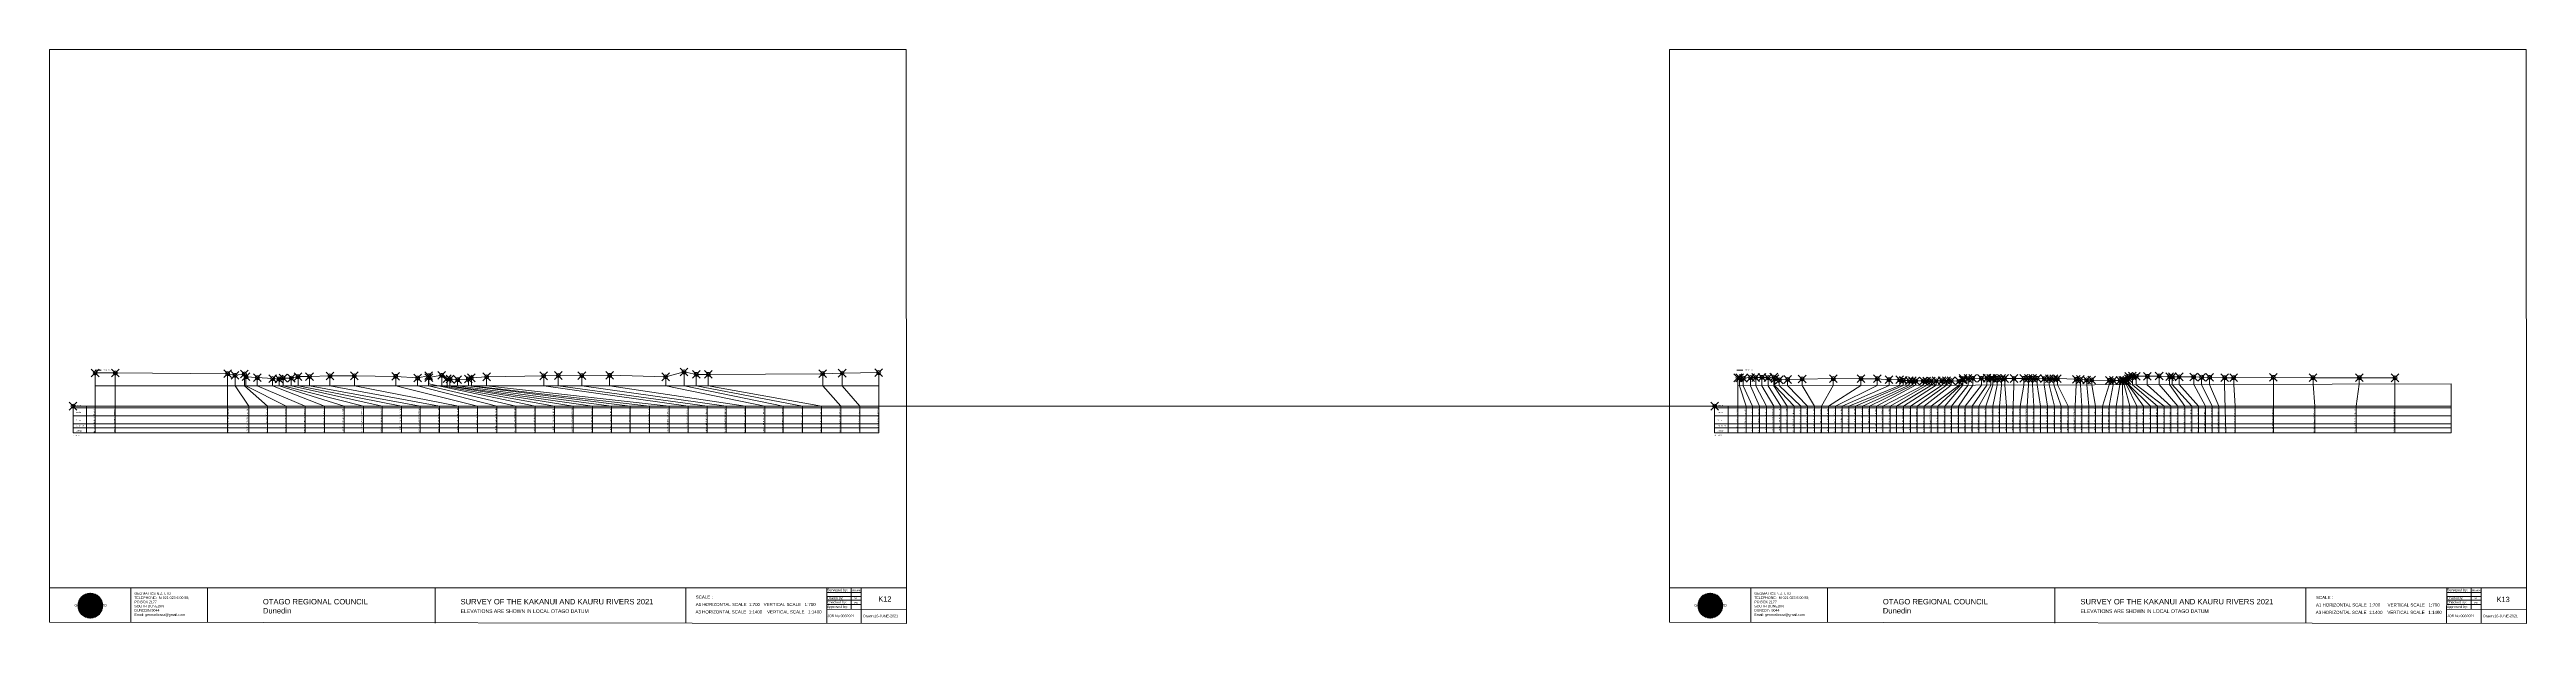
# Model space of a CAD drawing. Header units: millimetres. Extents: x -13804604 to 13046302109, y -19137686871 to 1424966580.
# Drawn here: x -3892638 to -2615810, y -66991 to 228793 of the extents above; entities that cross this region are included whole.
import ezdxf

# ---------------------------------------------------------------- set-up
doc = ezdxf.new("R2010")
doc.units = ezdxf.units.MM
doc.header["$PDMODE"] = 35
doc.header["$PDSIZE"] = 2000
doc.layers.get('0').update_dxf_attribs({"lineweight": 0})
doc.layers.add('geo', color=7, linetype='Continuous', lineweight=0)
doc.styles.get("Standard").update_dxf_attribs({"font": 'arial.ttf'})

# ---------------------------------------------------------------- blocks, each defined once
blk = doc.blocks.new('Geomatics_Circle_SPT')
at = {"layer": 'geo', "color": 2, "linetype": 'Continuous', "lineweight": 0}
for p, q in [((0, 25.2), (-25.2, 0)), ((-24.7, 4.9), (-4.9, 24.7)), ((-24.7, -4.9), (4.9, 24.7)), ((4.9, -24.7), (-24.7, 4.9)), ((-24.7, 0), (0, -24.7)), ((-9.7, 23.3), (-23.3, 9.6)), ((9.7, 23.3), (-23.3, -9.7)), ((-23.3, 9.7), (9.7, -23.3)), ((-21, 14), (-14, 21)), ((-21, -14), (14, 21)), ((14, -21), (-21, 14)), ((0, 0), (-17.8, 17.8)), ((0, 0), (-17.8, -17.8)), ((-14, 21), (21, -14)), ((21, 14), (-14, -21)), ((23.3, -9.7), (-9.7, 23.3)), ((-9.7, -23.3), (23.3, 9.7)), ((-4.9, 24.7), (24.7, -4.9)), ((24.7, 4.9), (-4.9, -24.7)), ((25.2, 0), (0, 25.2)), ((0, 0), (17.8, 17.8)), ((0, 0), (17.8, -17.8)), ((0, -24.8), (25.2, 0)), ((4.9, 24.7), (24.7, 4.9)), ((23.3, 9.7), (9.7, 23.3)), ((14, 21), (21, 14)), ((17.8, 18.1), (17.8, 18.1)), ((-4.9, -24.7), (-24.7, -4.9)), ((-23.3, -9.7), (-9.7, -23.3)), ((-14, -21), (-21, -14)), ((-17.8, -17.8), (-17.8, -17.8)), ((24.7, -4.9), (4.9, -24.7)), ((4.9, -24.7), (4.9, -24.7)), ((9.7, -23.3), (23.3, -9.7)), ((21, -14), (14, -21)), ((18.1, -17.8), (18.1, -17.8))]:
    blk.add_line(p, q, dxfattribs=at)
at = {"layer": 'geo', "color": 1, "linetype": 'Continuous', "lineweight": 0}
for p, q in [((-25.2, 0), (9.7, 23.3)), ((-25.2, 0), (-9.6, 23.3)), ((-25.2, 0), (23.3, 9.7)), ((-25.2, 0), (-23.3, 9.7)), ((-23.3, -9.7), (-25.2, 0)), ((-9.6, -23.3), (-25.2, 0)), ((9.7, -23.3), (-25.2, 0)), ((-4.9, 24.8), (-24.7, -4.9)), ((4.9, 24.7), (-24.7, 4.9)), ((14, 21), (-24.7, -4.9)), ((-14, 21), (-24.7, 4.9)), ((21, 14), (-24.7, 4.9)), ((-21, 14), (-24.7, -4.9)), ((0, 0), (-24.7, 4.9)), ((-24.7, 4.9), (-21, -14)), ((-24.7, 4.9), (-4.9, -24.7)), ((-24.7, 4.9), (14, -21)), ((-24.7, 4.9), (-24.7, 4.9)), ((0, 0), (-24.7, -4.9)), ((-23.3, 9.7), (0, 25.2)), ((-23.3, -9.6), (0, 25.2)), ((-23.3, -9.6), (17.8, 17.8)), ((-23.3, 9.7), (-17.8, 17.9)), ((-23.3, -9.6), (-17.8, 17.9)), ((-23.3, 9.7), (17.8, 17.8)), ((-17.8, -17.8), (-23.3, 9.7)), ((0, -25.2), (-23.3, 9.7)), ((-23.3, 9.7), (17.8, -17.8)), ((-23.3, 9.7), (25.2, 0)), ((-23.3, 9.4), (-23.3, 9.4)), ((-23.3, -9.7), (25.2, 0)), ((4.9, 24.8), (-21, -14)), ((-4.9, 24.7), (-21, 14)), ((14, 21), (-21, 14)), ((-14, 21), (-21, -14)), ((0, 0), (-21, 14)), ((-21, 14), (-14, -21)), ((-21, 14), (4.9, -24.7)), ((-21, 14), (-21, 14)), ((24.7, 4.9), (-21, 14)), ((0, 0), (-21, -14)), ((-17.9, 17.6), (-17.9, 17.6)), ((-17.8, 17.8), (9.7, 23.3)), ((-17.8, 17.8), (-9.6, 23.3)), ((-17.8, -17.8), (9.7, 23.3)), ((-17.8, -17.8), (-9.7, 23.3)), ((-9.7, -23.3), (-17.8, 17.8)), ((-17.8, 17.8), (9.7, -23.3)), ((-17.8, 17.8), (23.3, -9.6)), ((-17.8, 17.8), (23.3, 9.7)), ((-17.8, -17.8), (23.3, 9.7)), ((4.9, 24.7), (-14, 21)), ((-4.9, 24.7), (-14, -20.9)), ((0, 0), (-14, 21)), ((-14, 21), (-4.9, -24.7)), ((-14, 21), (-14, 21)), ((24.7, -4.9), (-14, 21)), ((21, 14), (-14, 21)), ((-14, -21), (24.7, 4.9)), ((0, 0), (-14, -21)), ((-9.8, 23.1), (-9.8, 23.1)), ((-9.7, 23.3), (0, 25.2)), ((-9.7, 23.3), (0, -25.2)), ((-9.7, -23.3), (0, 25.2)), ((-9.6, 23.3), (17.8, -17.8)), ((-9.6, 23.3), (25.2, 0)), ((-9.6, 23.3), (17.8, 17.8)), ((-9.6, -23.3), (17.8, 17.9)), ((25.2, 0), (-9.6, -23.3)), ((0, 0), (-4.9, 24.7)), ((-4.9, 24.7), (-4.9, 24.7)), ((21, -14), (-4.9, 24.7)), ((24.8, 4.9), (-4.9, 24.7)), ((14, 21), (-4.9, 24.7)), ((-4.9, -24.7), (21, 14)), ((0, 0), (-4.9, -24.7)), ((-0.2, 25.1), (-0.2, 25.1)), ((0, 25.2), (9.7, -23.3)), ((0, 25.2), (23.3, -9.7)), ((0, 25.2), (23.3, 9.7)), ((0, 25.2), (9.7, 23.3)), ((0, 0), (4.9, 24.7)), ((0, -25.2), (9.7, 23.3)), ((0, 0), (14, 21)), ((0, 0), (21, 14)), ((23.3, 9.7), (0, -25.2)), ((0, 0), (24.8, 4.9)), ((0, 0), (4.9, -24.7)), ((0, 0), (14, -21)), ((0, 0), (21, -14)), ((0, 0), (24.8, -4.9)), ((21, 14), (4.9, 24.8)), ((14, -21), (4.9, 24.7)), ((24.7, -4.9), (4.9, 24.7)), ((4.9, 24.7), (4.9, 24.7)), ((4.9, -24.7), (14, 21)), ((4.9, -24.7), (24.7, 4.9)), ((9.4, 23.3), (9.4, 23.3)), ((9.7, 23.3), (17.8, -17.8)), ((9.7, 23.3), (25.2, 0)), ((9.7, 23.3), (17.8, 17.9)), ((17.8, 17.8), (9.7, -23.3)), ((25.2, 0), (9.7, -23.3)), ((21, -14), (14, 21)), ((24.7, 4.9), (14, 21)), ((14, 21), (14, 21)), ((14, -21), (21, 14)), ((17.6, 17.9), (17.6, 17.9)), ((17.8, 17.8), (23.3, -9.7)), ((17.8, 17.8), (23.3, 9.7)), ((23.3, 9.7), (17.8, -17.8)), ((24.7, -4.9), (21, 14)), ((21, 14), (21, 14)), ((21, -14), (24.7, 4.9)), ((23.1, 9.8), (23.1, 9.8)), ((23.3, 9.7), (25.2, 0)), ((25.2, 0), (23.3, -9.6)), ((24.7, 4.9), (24.7, 4.9)), ((25.1, 0.2), (25.1, 0.2)), ((-25.2, 0), (23.3, -9.7)), ((-25.1, -0.2), (-25.1, -0.2)), ((-24.7, -4.9), (-24.7, -4.9)), ((-24.7, -4.9), (-14, -21)), ((-24.7, -4.9), (4.9, -24.7)), ((-24.7, -4.9), (21, -14)), ((-17.8, -17.8), (-23.3, -9.7)), ((0, -25.2), (-23.3, -9.6)), ((17.8, -17.8), (-23.3, -9.6)), ((-23.1, -9.8), (-23.1, -9.8)), ((-21, -14), (24.7, -4.9)), ((-21, -14), (-21, -14)), ((-21, -14), (-4.9, -24.7)), ((-21, -14), (14, -21)), ((23.3, -9.7), (-17.8, -17.8)), ((-9.6, -23.3), (-17.8, -17.8)), ((9.7, -23.3), (-17.8, -17.8)), ((-17.6, -17.9), (-17.6, -17.9)), ((-14, -21), (21, -14)), ((-14, -21), (-14, -21)), ((-14, -21), (4.9, -24.7)), ((17.8, -17.8), (-9.7, -23.3)), ((0, -25.2), (-9.7, -23.3)), ((-9.4, -23.3), (-9.4, -23.3)), ((-4.9, -24.7), (24.7, -4.9)), ((-4.9, -24.7), (14, -21)), ((-4.9, -24.7), (-4.9, -24.7)), ((23.3, -9.6), (0, -25.2)), ((9.7, -23.3), (0, -25.2)), ((0.2, -25.1), (0.2, -25.1)), ((4.9, -24.7), (21, -14)), ((4.9, -24.7), (4.9, -24.7)), ((17.8, -17.8), (9.7, -23.3)), ((9.8, -23.1), (9.8, -23.1)), ((14, -21), (24.7, -4.9)), ((14, -21), (14, -21)), ((23.3, -9.6), (17.8, -17.8)), ((17.9, -17.6), (17.9, -17.6)), ((21, -14), (21, -14)), ((23.3, -9.4), (23.3, -9.4)), ((24.7, -4.9), (24.7, -4.9))]:
    blk.add_line(p, q, dxfattribs=at)
at = {"layer": 'geo', "color": 114, "linetype": 'Continuous', "lineweight": 0}
for p, q in [((17.9, 17.8), (-25.2, 0)), ((-24.7, 4.9), (14, 21)), ((-24.7, -4.9), (21, 14)), ((-14, -21), (-24.7, 4.9)), ((9.7, 23.3), (-23.3, 9.7)), ((0, 0), (-23.3, 9.7)), ((-23.3, 9.7), (-9.7, -23.3)), ((0, 0), (-23.3, -9.7)), ((-4.9, -24.7), (-21, 14)), ((-20.9, 14), (4.9, 24.7)), ((24.8, 4.9), (-20.9, -14)), ((0, 25.2), (-17.8, 17.8)), ((-17.8, 17.8), (0, -25.2)), ((-14, 21), (-4.9, 24.7)), ((4.9, -24.7), (-14, 21)), ((0, 0), (-9.7, 23.3)), ((0, 0), (-9.7, -23.3)), ((-4.9, 24.7), (14, -21)), ((17.8, -17.8), (0, 25.2)), ((0, 0), (9.7, 23.3)), ((0, 0), (23.3, 9.7)), ((0, 0), (9.7, -23.3)), ((0, 0), (23.3, -9.7)), ((4.9, 24.7), (21, -14)), ((23.3, -9.7), (9.7, 23.3)), ((14, 21), (24.7, -4.9)), ((25.2, 0), (17.8, 17.8)), ((21, 14), (24.7, 4.9)), ((-25.2, 0), (-17.8, -17.8)), ((-21, -14), (-24.7, -4.9)), ((-17.8, -17.8), (25.2, 0)), ((24.8, -4.9), (-14, -21)), ((-9.6, -23.3), (23.3, -9.7)), ((21, -14), (-4.9, -24.8)), ((0, -25.2), (17.9, -17.8)), ((14, -21), (4.9, -24.8))]:
    blk.add_line(p, q, dxfattribs=at)
at = {"layer": 'geo', "color": 250, "linetype": 'Continuous', "lineweight": 0}
for p, q in [((0, 0), (-25.2, 0)), ((24.7, 4.9), (-24.7, 4.9)), ((-24.7, 4.9), (-24.7, -4.9)), ((-23.3, 9.7), (23.3, 9.7)), ((-23.3, 9.7), (-23.3, 9.7)), ((-23.3, -9.7), (-23.3, 9.7)), ((21, 14), (-21, 14)), ((-21, 14), (-21, -14)), ((-17.8, 17.8), (17.8, 17.8)), ((-17.8, -17.8), (-17.8, 17.8)), ((-14, 21), (-14, 21)), ((14, 21), (-14, 21)), ((-14, 20.9), (-14, -21)), ((-9.7, 23.3), (9.7, 23.3)), ((-9.7, -23.3), (-9.7, 23.3)), ((-4.9, 24.7), (4.9, 24.7)), ((-4.9, 24.7), (-4.9, -24.7)), ((0, 0), (0, 25.2)), ((0, 0), (0, -25.2)), ((0, 0), (25.2, 0)), ((4.9, 24.7), (4.9, -24.7)), ((9.7, -23.3), (9.7, 23.3)), ((14, 21), (14, -21)), ((17.8, -17.8), (17.8, 17.8)), ((21, 14), (21, 14)), ((21, -14), (21, 14)), ((23.3, 9.7), (23.3, -9.7)), ((24.7, 4.9), (24.7, 4.9)), ((24.7, -4.9), (24.7, 4.9)), ((-24.7, -4.9), (24.7, -4.9)), ((23.3, -9.7), (-23.3, -9.7)), ((-21, -14), (21, -14)), ((17.8, -17.8), (-17.8, -17.8)), ((-14, -21), (14, -21)), ((9.7, -23.3), (-9.7, -23.3)), ((-4.9, -24.7), (4.9, -24.7))]:
    blk.add_line(p, q, dxfattribs=at)
blk = doc.blocks.new('GeomaticsNZ TITLE BLOCK')
at = {"color": 7, "linetype": 'Continuous', "lineweight": 0}
for p, q in [((0, 94.9), (0, 1579.2)), ((0, 1579.2), (2363.4, 1579.2)), ((2363.4, 1579.2), (2364, 94.9)), ((2364, 94.9), (0, 94.9)), ((0, 94.9), (0, 0)), ((15.9, 94.9), (2364, 94.9)), ((224.3, 95.2), (224.3, -0.3)), ((2364, 94.9), (382.6, 94.9)), ((435.8, 95.2), (435.8, -0.7)), ((1063.4, 94.9), (1063.4, -2.4)), ((1755.4, 94.9), (1755.4, -2.6)), ((2143.9, 94.9), (2143.7, -3)), ((2143.9, 81.9), (2238.6, 81.7)), ((2143.9, 71), (2238.6, 71)), ((2211.5, 94.9), (2211.5, 36.1)), ((2238.6, 94.8), (2238.6, -3.2)), ((2364, -3.5), (2364, 94.9)), ((0, 0), (2364, -3.5)), ((2143.6, 60.4), (2238.6, 60.4)), ((2143.8, 48.6), (2238.6, 48.6)), ((2143.8, 35.4), (2364, 35.3))]:
    blk.add_line(p, q, dxfattribs=at)
at = {"color": 7, "linetype": 'Continuous', "lineweight": 0, "xscale": 1.36, "yscale": 1.36, "zscale": 1.36}
blk.add_blockref('Geomatics_Circle_SPT', (112.4, 45.7), dxfattribs=at)
at = {"color": 7, "linetype": 'Continuous', "lineweight": 0}
for s, p in [('PK&RR', (2213.2, 84.8)), ('ST', (2220.3, 63.6)), ('PK', (2220.4, 50.6))]:
    blk.add_text(s, height=5, dxfattribs=at).set_placement(p)
at = {"color": 7, "linetype": 'Continuous', "lineweight": 0, "attachment_point": 1}
for s, width, heights, insert, char_height in [('{\\C256;GEOMATICS N.Z. LTD                   \\PTELEPHONE:  M 021 023 6 00 55;\\PPO BOX 2177\\PSOUTH DUNEDIN\\PDUNEDIN 9044\\PEmail: geomaticsnz@gmail.com}', 3535.727, [94.7], (234, 82.7), 7), ('{\\C256;Surveyed by:}', 3535.727, [0], (2144.7, 92.4), 7), ('{\\C256;Drawn by:}', 3535.727, [0], (2145.8, 70.4), 7), ('{\\C256;Geomatics N.Z. LTD                   }', 125.079, [15.8], (68.8, 49.9), 7), ('{\\C256;OTAGO REGIONAL COUNCIL\\PDunedin}', 3535.727, [0], (588.6, 64), 15), ('{\\C256;SURVEY OF THE KAKANUI AND KAURU RIVERS 2021}', 3535.727, [0], (1133.8, 64), 15), ('{\\C256;ELEVATIONS ARE SHOWN IN LOCAL OTAGO DATUM}', 3535.727, [0], (1134.1, 35.4), 10), ('{\\C256;Approved by:}', 3535.727, [0], (2144.7, 45.9), 7), ('{\\C256;Checked by:}', 3535.727, [0], (2144.7, 58.6), 7), ('{\\C256;JOB No 0032021}', 3535.727, [0], (2145.3, 20.8), 7), ('{\\C256;Drawn:16-JUNE-2021}', 3535.727, [0], (2244.7, 20.7), 7)]:
    blk.add_mtext_dynamic_manual_height_columns(s, width=width, gutter_width=159, heights=heights, dxfattribs=dict(at, insert=insert, char_height=char_height))

msp = doc.modelspace()

# ---------------------------------------------------------------- linework, layer by layer
at = {"color": 1, "linetype": 'Continuous', "lineweight": 0}
for p, q in [((-3869137.877, 63495.095), (-3866065.704, 63495.095)), ((-3022913.771, 63495.095), (-3019841.599, 63495.095))]:
    msp.add_line(p, q, dxfattribs=at)
at = {"color": 7, "lineweight": 0}
for p, q in [((-3869137.877, 62106), (-3869137.877, 31248.305)), ((-3858726.259, 62106), (-3858726.259, 31248.305)), ((-3800852.359, 61708), (-3800852.359, 31248.305)), ((-3796985.667, 60888), (-3796985.667, 55505.696)), ((-3796985.667, 55505.696), (-3789904.919, 45000)), ((-3792173.289, 61569), (-3792173.289, 55505.696)), ((-3792173.289, 55505.696), (-3780203.677, 45000)), ((-3791401.563, 60139), (-3791401.563, 55505.696)), ((-3791401.563, 55505.696), (-3770675.843, 45000)), ((-3785541.834, 59689), (-3785541.834, 55505.696)), ((-3785541.834, 55505.696), (-3760800.418, 45000)), ((-3777669.528, 59229), (-3777669.528, 55505.696)), ((-3777669.528, 55505.696), (-3750868.466, 45000)), ((-3774290.954, 58949), (-3774290.954, 55505.696)), ((-3774290.954, 55505.696), (-3740831.716, 45000)), ((-3772205.262, 59499), (-3772205.262, 55505.696)), ((-3772205.262, 55505.696), (-3730804.096, 45000)), ((-3768044.587, 59409), (-3768044.587, 55505.696)), ((-3768044.587, 55505.696), (-3721107.049, 45000)), ((-3764405.404, 59689), (-3764405.404, 55505.696)), ((-3764405.404, 55505.696), (-3711244.749, 45000)), ((-3758628.615, 60160), (-3758628.615, 55505.696)), ((-3758628.615, 55505.696), (-3701616.784, 45000)), ((-3748123.824, 60590), (-3748123.824, 55505.696)), ((-3748123.824, 55505.696), (-3691535.456, 45000)), ((-3735504.402, 60590), (-3735504.402, 55505.696)), ((-3735504.402, 55505.696), (-3681844.418, 45000)), ((-3714182.327, 60341), (-3714182.327, 55505.696)), ((-3714182.327, 55505.696), (-3671958.251, 45000)), ((-3702882.63, 59542), (-3702882.63, 55505.696)), ((-3702882.63, 55505.696), (-3662001.862, 45000)), ((-3697225.421, 60702), (-3697225.421, 55505.696)), ((-3697225.421, 55505.696), (-3652272.758, 45000)), ((-3697111.079, 59689), (-3697111.079, 56454.995)), ((-3697111.079, 56454.995), (-3642285.184, 45000)), ((-3690453.537, 60912), (-3690453.537, 55505.696)), ((-3690453.537, 55505.696), (-3632341.517, 45000)), ((-3687651.532, 59212), (-3687651.532, 55505.696)), ((-3687651.532, 55505.696), (-3622641.482, 45000)), ((-3686231.174, 58942), (-3686231.174, 55505.696)), ((-3686231.174, 55505.696), (-3612718.391, 45000)), ((-3682274.669, 58652), (-3682274.669, 55505.696)), ((-3682274.669, 55505.696), (-3603020.774, 45000)), ((-3676742.121, 58953), (-3676742.121, 55505.696)), ((-3676742.121, 55505.696), (-3593246.656, 45000)), ((-3675181.191, 59593), (-3675181.191, 55505.696)), ((-3675181.191, 55505.696), (-3583295.838, 45000)), ((-3667308.612, 60123), (-3667308.612, 55505.696)), ((-3667308.612, 55505.696), (-3573150.061, 45000)), ((-3637903.79, 60614), (-3637903.79, 55505.696)), ((-3637903.79, 55505.696), (-3563375.473, 45000)), ((-3630367.525, 60784), (-3630367.525, 55505.696)), ((-3630367.525, 55505.696), (-3553642.106, 45000)), ((-3618261.353, 60694), (-3618261.353, 55505.696)), ((-3618261.353, 55505.696), (-3543785.043, 45000)), ((-3603912.725, 60915), (-3603912.725, 55505.696)), ((-3603912.725, 55505.696), (-3533812.071, 45000)), ((-3574968.772, 60136), (-3574968.772, 55505.696)), ((-3574968.772, 55505.696), (-3523954.974, 45000)), ((-3565551.42, 62637), (-3565551.42, 55505.696)), ((-3565551.42, 55505.696), (-3514418.648, 45000)), ((-3559260.777, 61377), (-3559260.777, 55505.696)), ((-3559260.777, 55505.696), (-3504463.299, 45000)), ((-3553076.969, 61347), (-3553076.969, 55505.696)), ((-3553076.969, 55505.696), (-3494777.228, 45000)), ((-3494083.328, 61699), (-3494083.328, 55505.696)), ((-3494083.328, 55505.696), (-3484796.234, 45000)), ((-3484065.972, 62000), (-3484065.972, 55505.696)), ((-3484065.972, 55505.696), (-3474853.708, 45000)), ((-3465197.567, 62310), (-3465117.918, 31248.305)), ((-3789904.919, 45000), (-3789904.919, 31248.305)), ((-3780203.677, 45000), (-3780203.677, 31248.305)), ((-3770675.843, 45000), (-3770675.843, 31248.305)), ((-3760800.418, 45000), (-3760800.418, 31248.305)), ((-3750868.466, 45000), (-3750868.466, 31248.305)), ((-3740831.716, 45000), (-3740831.716, 31248.305)), ((-3730804.096, 45000), (-3730804.096, 31248.305)), ((-3721107.049, 45000), (-3721107.049, 31248.305)), ((-3711244.749, 45000), (-3711244.749, 31248.305)), ((-3701616.784, 45000), (-3701616.784, 31248.305)), ((-3691535.456, 45000), (-3691535.456, 31248.305)), ((-3681844.418, 45000), (-3681844.418, 31248.305)), ((-3671958.251, 45000), (-3671958.251, 31248.305)), ((-3662001.862, 45000), (-3662001.862, 31248.305)), ((-3652272.758, 45000), (-3652272.758, 31248.305)), ((-3642285.184, 45000), (-3642285.184, 31248.305)), ((-3632341.517, 45000), (-3632341.517, 31248.305)), ((-3622641.482, 45000), (-3622641.482, 31248.305)), ((-3612718.391, 31248.305), (-3612718.391, 45000)), ((-3603020.774, 31248.305), (-3603020.774, 45000)), ((-3593246.656, 31248.305), (-3593246.656, 45000)), ((-3583295.838, 31248.305), (-3583295.838, 45000)), ((-3573150.061, 31248.305), (-3573150.061, 45000)), ((-3563375.473, 31248.305), (-3563375.473, 45000)), ((-3553642.106, 31248.305), (-3553642.106, 45000)), ((-3543785.043, 31248.305), (-3543785.043, 45000)), ((-3533812.071, 31248.305), (-3533812.071, 45000)), ((-3523954.974, 31248.305), (-3523954.974, 45000)), ((-3514418.648, 31248.305), (-3514418.648, 45000)), ((-3504459.17, 31248.305), (-3504463.299, 45000)), ((-3494777.228, 31248.305), (-3494777.228, 45000)), ((-3484796.234, 31248.305), (-3484796.234, 45000)), ((-3474853.708, 31248.305), (-3474853.708, 45000)), ((-3877344.401, 29878.784), (-3877344.401, 29878.784))]:
    msp.add_line(p, q, dxfattribs=at)
at = {"color": 7, "linetype": 'Continuous', "lineweight": 0}
for p, q in [((-3869137.877, 55505.696), (-3465117.918, 55505.696)), ((-3022332.111, 59575), (-3022332.111, 31248.305)), ((-3022332.111, 55505.696), (-2654695.979, 56484.428)), ((-3021424.061, 59605), (-3021417.068, 55508.132)), ((-3021417.068, 55508.132), (-3017993.189, 45000)), ((-3019544.651, 59395), (-3019538.025, 55513.134)), ((-3019538.025, 55513.134), (-3014728.324, 45000)), ((-3015761.089, 59715), (-3015753.934, 55523.208)), ((-3015753.934, 55523.208), (-3011141.258, 45000)), ((-3013089.176, 59776), (-3013081.929, 55530.322)), ((-3013081.929, 55530.322), (-3007583.572, 45000)), ((-3009935.512, 59826), (-3009928.194, 55538.718)), ((-3009928.194, 55538.718), (-3003849.478, 45000)), ((-3006738.965, 59716), (-3006731.85, 55547.227)), ((-3006731.85, 55547.227), (-3000174.208, 45000)), ((-3003760.874, 59956), (-3003753.362, 55555.157)), ((-3003753.362, 55555.157), (-2996960.238, 45000)), ((-3003208.774, 59156), (-3003202.63, 55556.623)), ((-3003202.63, 55556.623), (-2993285.488, 45000)), ((-3000990.872, 58576), (-3000985.728, 55562.525)), ((-3000985.728, 55562.525), (-2989839.578, 45000)), ((-2996676.146, 58756), (-2996670.715, 55574.012)), ((-2989184.72, 58977), (-2989178.946, 55593.957)), ((-2989178.946, 55593.957), (-2982817.198, 45000)), ((-2973120.745, 55636.708), (-2979136.338, 45000)), ((-2958853.586, 55674.69), (-2975638.191, 45000)), ((-2973126.839, 59207), (-2973120.745, 55636.708)), ((-2950484.553, 55696.971), (-2971983.439, 45000)), ((-2944361.812, 55713.271), (-2968511.4, 45000)), ((-2938900.082, 55727.811), (-2965141.626, 45000)), ((-2937041.797, 55732.758), (-2961674.614, 45000)), ((-2958859.463, 59118), (-2958853.586, 55674.69)), ((-2934009.045, 55740.832), (-2958106.809, 45000)), ((-2932335.692, 55745.287), (-2954514.37, 45000)), ((-2950490.376, 59108), (-2950484.553, 55696.971)), ((-2926713.54, 55760.255), (-2947597.938, 45000)), ((-2944366.755, 58609), (-2944361.812, 55713.271)), ((-2924968.138, 55764.901), (-2943756.704, 45000)), ((-2922589.178, 55771.235), (-2940473.812, 45000)), ((-2938905.137, 58689), (-2938900.082, 55727.811)), ((-2937046.144, 58279), (-2937041.797, 55732.758)), ((-2920093.823, 55777.878), (-2936879.488, 45000)), ((-2934013.241, 58199), (-2934009.045, 55740.832)), ((-2917050.923, 55785.979), (-2933284.666, 45000)), ((-2932339.727, 58109), (-2932335.692, 55745.287)), ((-2930684.709, 57979), (-2930680.904, 55749.693)), ((-2914746.114, 55792.115), (-2929810.308, 45000)), ((-2926717.329, 57980), (-2926713.54, 55760.255)), ((-2912344.073, 55798.509), (-2926225.929, 45000)), ((-2924971.851, 57940), (-2924968.138, 55764.901)), ((-2908277.511, 55809.336), (-2922738.875, 45000)), ((-2922592.846, 57920), (-2922589.178, 55771.235)), ((-2920097.684, 58040), (-2920093.823, 55777.878)), ((-2917054.907, 58120), (-2917050.923, 55785.979)), ((-2906274.556, 55814.668), (-2915663.65, 45000)), ((-2914750.173, 58170), (-2914746.114, 55792.115)), ((-2912348.053, 58130), (-2912344.073, 55798.509)), ((-2903680.261, 55821.574), (-2912125.962, 45000)), ((-2908654.66, 45000), (-2901229.403, 55828.099)), ((-2908281.011, 57860), (-2908277.511, 55809.336)), ((-2906309.908, 58421), (-2906306.986, 56709.025)), ((-2906280.421, 59251), (-2906274.556, 55814.668)), ((-2905088.263, 45000), (-2896806.037, 55839.875)), ((-2903686.114, 59251), (-2903680.261, 55821.574)), ((-2901540.934, 45000), (-2893911.849, 55847.58)), ((-2901235.382, 59331), (-2901229.403, 55828.099)), ((-2898041.01, 45000), (-2891936.335, 55852.84)), ((-2896812.013, 59341), (-2896806.037, 55839.875)), ((-2894475.719, 45000), (-2890930.738, 55855.517)), ((-2893917.931, 59411), (-2893911.849, 55847.58)), ((-2891942.221, 59301), (-2891936.335, 55852.84)), ((-2890936.67, 59331), (-2890930.738, 55855.517)), ((-2890871.016, 45000), (-2888702.348, 55861.449)), ((-2888708.287, 59341), (-2888702.348, 55861.449)), ((-2887390.636, 45000), (-2886432.784, 55867.491)), ((-2886438.662, 59311), (-2886432.784, 55867.491)), ((-2884737.785, 59262), (-2884731.998, 55872.019)), ((-2883863.91, 45000), (-2884731.998, 55872.019)), ((-2879991.492, 59242), (-2879985.761, 55884.655)), ((-2876738.658, 45000), (-2874926.871, 55898.123)), ((-2874932.664, 59292), (-2874926.871, 55898.123)), ((-2873205.476, 45000), (-2872535.918, 55904.488)), ((-2872541.7, 59292), (-2872535.918, 55904.488)), ((-2870388.399, 59302), (-2870382.61, 55910.221)), ((-2869786.173, 45000), (-2870382.61, 55910.221)), ((-2868057.311, 59292), (-2868051.549, 55916.426)), ((-2866262.633, 45000), (-2868051.549, 55916.426)), ((-2864384.972, 59142), (-2864379.483, 55926.202)), ((-2862655.699, 45000), (-2864379.483, 55926.202)), ((-2861809.446, 59133), (-2861803.984, 55933.059)), ((-2859101.934, 45000), (-2861803.984, 55933.059)), ((-2859468.13, 59133), (-2859462.678, 55939.292)), ((-2855608.554, 45000), (-2859462.678, 55939.292)), ((-2857632.715, 59193), (-2857627.169, 55944.178)), ((-2851970.269, 45000), (-2857627.169, 55944.178)), ((-2848525.182, 45000), (-2847879.8, 55970.128)), ((-2847884.721, 58853), (-2847879.8, 55970.128)), ((-2845730.48, 58733), (-2845725.774, 55975.863)), ((-2842459.461, 58534), (-2842455.11, 55984.57)), ((-2841474.939, 45000), (-2842455.11, 55984.57)), ((-2839880.268, 58434), (-2839876.099, 55991.436)), ((-2837904.144, 45000), (-2839876.099, 55991.436)), ((-2834432.755, 45000), (-2830874.481, 56015.4)), ((-2830878.387, 58304), (-2830874.481, 56015.4)), ((-2830849.329, 45000), (-2828827.524, 56020.85)), ((-2828831.285, 58224), (-2828827.524, 56020.85)), ((-2827392.392, 45000), (-2825374.965, 56030.041)), ((-2825378.676, 58204), (-2825374.965, 56030.041)), ((-2823987.883, 58224), (-2823984.144, 56033.744)), ((-2823808.966, 45000), (-2823984.144, 56033.744)), ((-2823239.808, 58284), (-2823235.971, 56035.736)), ((-2820288.784, 45000), (-2823235.971, 56035.736)), ((-2821944.479, 58474), (-2821940.323, 56039.185)), ((-2821940.323, 56039.185), (-2816705.358, 45000)), ((-2821086.405, 59215), (-2821080.988, 56041.473)), ((-2821080.988, 56041.473), (-2813228.097, 45000)), ((-2820837.107, 60425), (-2820829.625, 56042.142)), ((-2820829.625, 56042.142), (-2809696.237, 45000)), ((-2818918.219, 60435), (-2818910.73, 56047.251)), ((-2816940.524, 60415), (-2816933.077, 56052.515)), ((-2816933.077, 56052.515), (-2802567.431, 45000)), ((-2811266.446, 60375), (-2811259.094, 56067.621)), ((-2811259.094, 56067.621), (-2799068.136, 45000)), ((-2805163.911, 60495), (-2805156.381, 56083.868)), ((-2805156.381, 56083.868), (-2795516.17, 45000)), ((-2799762.388, 60156), (-2799755.462, 56098.246)), ((-2799755.462, 56098.246), (-2791973.433, 45000)), ((-2798397.459, 60166), (-2798390.522, 56101.88)), ((-2798390.522, 56101.88), (-2788388.252, 45000)), ((-2794853.681, 60116), (-2794846.846, 56111.314)), ((-2794846.846, 56111.314), (-2784909.15, 45000)), ((-2787357.889, 60046), (-2787351.207, 56131.269)), ((-2787351.207, 56131.269), (-2781345.18, 45000)), ((-2783279.197, 59906), (-2783272.773, 56142.127)), ((-2783272.773, 56142.127), (-2777847.488, 45000)), ((-2779162.837, 59846), (-2779156.534, 56153.085)), ((-2779156.534, 56153.085), (-2774374.886, 45000)), ((-2771403.324, 59657), (-2771397.379, 56173.742)), ((-2771397.379, 56173.742), (-2770774.167, 31248.305)), ((-2766703.23, 59647), (-2766697.323, 56186.255)), ((-2765897.304, 45000), (-2766697.323, 56186.255)), ((-2746259.193, 59798), (-2746253.121, 56240.682)), ((-2746253.121, 56240.682), (-2746253.121, 31248.305)), ((-2725804.308, 59669), (-2725798.549, 56295.137)), ((-2724844.13, 45000), (-2725798.549, 56295.137)), ((-2703647.424, 45000), (-2701989.645, 56358.521)), ((-2701995.297, 59670), (-2701989.645, 56358.521)), ((-2683618.19, 59611), (-2683612.722, 56407.445)), ((-2683612.722, 56407.445), (-2683612.722, 31248.305)), ((-2654695.979, 56484.428), (-2654631.268, 31248.305)), ((-3880525.565, 45000), (-3880525.565, 31248.305)), ((-3880525.565, 45000), (-2654666.53, 45000)), ((-3880525.565, 44076.552), (-3465117.918, 44076.552)), ((-3880525.565, 39973.87), (-3465117.918, 39973.87)), ((-3873512.416, 45000), (-3873512.416, 31248.305)), ((-3034301.46, 45000), (-3034301.46, 31248.305)), ((-3034301.46, 44076.552), (-2654664.162, 44076.552)), ((-3034301.46, 39973.87), (-2654653.642, 39973.87)), ((-3027288.311, 45000), (-3027288.311, 31248.305)), ((-3017993.189, 31248.305), (-3017993.189, 45000)), ((-3014728.324, 31248.305), (-3014728.324, 45000)), ((-3011141.258, 31248.305), (-3011141.258, 45000)), ((-3007583.572, 31248.305), (-3007583.572, 45000)), ((-3003849.478, 31248.305), (-3003849.478, 45000)), ((-3000174.208, 31248.305), (-3000174.208, 45000)), ((-2996960.238, 31248.305), (-2996960.238, 45000)), ((-2993285.488, 31248.305), (-2993285.488, 45000)), ((-2989839.578, 31248.305), (-2989839.578, 45000)), ((-2982817.198, 31248.305), (-2982817.198, 45000)), ((-2979136.338, 31248.305), (-2979136.338, 45000)), ((-2975638.191, 31248.305), (-2975638.191, 45000)), ((-2971983.439, 31248.305), (-2971983.439, 45000)), ((-2968511.4, 31248.305), (-2968511.4, 45000)), ((-2965141.626, 31248.305), (-2965141.626, 45000)), ((-2961674.614, 31248.305), (-2961674.614, 45000)), ((-2958106.809, 31248.305), (-2958106.809, 45000)), ((-2954514.37, 31248.305), (-2954514.37, 45000)), ((-2947597.938, 31248.305), (-2947597.938, 45000)), ((-2943756.704, 31248.305), (-2943756.704, 45000)), ((-2940473.812, 31248.305), (-2940473.812, 45000)), ((-2936879.488, 31248.305), (-2936879.488, 45000)), ((-2933284.666, 31248.305), (-2933284.666, 45000)), ((-2929810.308, 31248.305), (-2929810.308, 45000)), ((-2926225.929, 31248.305), (-2926225.929, 45000)), ((-2922738.875, 31248.305), (-2922738.875, 45000)), ((-2919280.226, 31248.305), (-2919280.226, 45000)), ((-2915663.65, 31248.305), (-2915663.65, 45000)), ((-2912125.962, 31248.305), (-2912125.962, 45000)), ((-2908654.66, 31248.305), (-2908654.66, 45000)), ((-2905088.263, 31248.305), (-2905088.263, 45000)), ((-2901540.934, 31248.305), (-2901540.934, 45000)), ((-2898041.01, 31248.305), (-2898041.01, 45000)), ((-2894475.719, 31248.305), (-2894475.719, 45000)), ((-2890871.016, 31248.305), (-2890871.016, 45000)), ((-2887390.636, 31248.305), (-2887390.636, 45000)), ((-2883863.91, 31248.305), (-2883863.91, 45000)), ((-2880353.219, 31248.305), (-2880353.219, 45000)), ((-2876738.658, 31248.305), (-2876738.658, 45000)), ((-2873205.476, 31248.305), (-2873205.476, 45000)), ((-2869786.173, 31248.305), (-2869786.173, 45000)), ((-2866262.633, 31248.305), (-2866262.633, 45000)), ((-2862655.699, 31248.305), (-2862655.699, 45000)), ((-2859101.934, 31248.305), (-2859101.934, 45000)), ((-2855608.554, 31248.305), (-2855608.554, 45000)), ((-2851970.269, 31248.305), (-2851970.269, 45000)), ((-2848525.182, 31248.305), (-2848525.182, 45000)), ((-2845013.429, 31248.305), (-2845013.429, 45000)), ((-2841474.939, 31248.305), (-2841474.939, 45000)), ((-2837904.144, 31248.305), (-2837904.144, 45000)), ((-2834432.755, 31248.305), (-2834432.755, 45000)), ((-2830849.329, 31248.305), (-2830849.329, 45000)), ((-2827392.392, 31248.305), (-2827392.392, 45000)), ((-2823808.966, 31248.305), (-2823808.966, 45000)), ((-2820288.784, 31248.305), (-2820288.784, 45000)), ((-2820288.784, 45000), (-2820288.784, 45000)), ((-2816705.358, 31248.305), (-2816705.358, 45000)), ((-2813228.097, 31248.305), (-2813228.097, 45000)), ((-2809696.237, 31248.305), (-2809696.237, 45000)), ((-2806066.727, 31248.305), (-2806066.727, 45000)), ((-2802567.431, 31248.305), (-2802567.431, 45000)), ((-2799068.136, 31248.305), (-2799068.136, 45000)), ((-2795516.17, 31248.305), (-2795516.17, 45000)), ((-2791973.433, 31248.305), (-2791973.433, 45000)), ((-2788388.252, 31248.305), (-2788388.252, 45000)), ((-2784909.15, 31248.305), (-2784909.15, 45000)), ((-2781345.18, 31248.305), (-2781345.18, 45000)), ((-2777847.488, 31248.305), (-2777847.488, 45000)), ((-2774374.886, 31248.305), (-2774374.886, 45000)), ((-2765897.304, 31248.305), (-2765897.304, 45000)), ((-2724844.13, 31248.305), (-2724844.13, 45173.66)), ((-2703647.424, 31248.305), (-2703647.424, 45173.66)), ((-3880525.565, 35906.671), (-3465117.918, 35906.671)), ((-3880525.565, 33759.229), (-3465117.918, 33759.229)), ((-3880525.565, 31248.305), (-3465117.918, 31248.305)), ((-3034301.46, 35906.671), (-2654643.213, 35906.671)), ((-3034301.46, 33759.229), (-2654637.706, 33759.229)), ((-3034301.46, 31248.305), (-2654631.268, 31248.305)), ((-3031120.296, 29878.784), (-3031120.296, 29878.784))]:
    msp.add_line(p, q, dxfattribs=at)
at = {"color": 1, "lineweight": 0}
for points in [[(-3869137.877, 62106), (-3858726.259, 62106), (-3800852.359, 61708), (-3796985.667, 60888), (-3792173.289, 61569), (-3791401.563, 60139), (-3785541.834, 59689), (-3777669.528, 59229), (-3774290.954, 58949), (-3772205.262, 59499), (-3768044.587, 59409), (-3764523.551, 60209), (-3758628.615, 60209), (-3748123.824, 60590), (-3735504.402, 60590), (-3714182.327, 60341), (-3702882.63, 59542), (-3697225.421, 60702), (-3697111.079, 59712), (-3690453.537, 60912), (-3687651.532, 59212), (-3686231.174, 58942), (-3682274.669, 58652), (-3676742.121, 58953), (-3675181.191, 59593), (-3667308.612, 60123), (-3637903.79, 60614)], [(-3637903.79, 60614), (-3630367.525, 60784), (-3618261.353, 60694), (-3603912.725, 60915), (-3574968.772, 60136), (-3565551.42, 62637), (-3559260.777, 61377), (-3553076.969, 61347), (-3494083.328, 61699), (-3484065.972, 62000), (-3465197.567, 62310)]]:
    msp.add_lwpolyline(points, dxfattribs=at)
at = {"color": 1}
msp.add_lwpolyline([(-3022332.111, 59575), (-3021424.061, 59605), (-3019544.651, 59395), (-3015761.089, 59715), (-3013089.176, 59776), (-3009935.512, 59826), (-3006738.965, 59716), (-3003760.874, 59956), (-3003208.774, 59156), (-3000990.872, 58576), (-2996676.146, 58756), (-2989184.72, 58977), (-2973126.839, 59207), (-2958859.463, 59118), (-2950490.376, 59108), (-2944366.755, 58609), (-2938905.137, 58689), (-2937046.144, 58279), (-2934013.241, 58199), (-2932339.727, 58109), (-2930684.709, 57979), (-2926717.329, 57980), (-2924971.851, 57940), (-2922592.846, 57920), (-2920097.684, 58040), (-2917054.907, 58120), (-2914750.173, 58170), (-2912348.053, 58130), (-2908281.011, 57860), (-2906309.908, 58421), (-2906280.421, 59251), (-2903686.114, 59251), (-2901235.382, 59331), (-2896812.013, 59341), (-2893917.931, 59411), (-2891942.221, 59301), (-2890936.67, 59331), (-2888708.287, 59341), (-2886438.662, 59311), (-2884737.785, 59262), (-2879991.492, 59242), (-2874932.664, 59292), (-2872541.7, 59292), (-2870388.399, 59302), (-2868057.311, 59292), (-2864384.972, 59142), (-2861809.446, 59133), (-2859468.13, 59133), (-2857632.715, 59193), (-2847884.721, 58853), (-2845730.48, 58733), (-2842459.461, 58534), (-2839880.268, 58434), (-2830878.387, 58304), (-2828831.285, 58224), (-2825378.676, 58204), (-2823987.883, 58224), (-2823239.808, 58284), (-2821944.479, 58474), (-2821086.405, 59215), (-2820837.107, 60425), (-2818918.219, 60435), (-2816940.524, 60415), (-2811266.446, 60375), (-2805163.911, 60495), (-2799762.388, 60156), (-2798397.459, 60166), (-2794853.681, 60116), (-2787357.889, 60046), (-2783279.197, 59906), (-2779162.837, 59846), (-2771403.324, 59657), (-2766703.23, 59647), (-2746259.193, 59798), (-2725804.308, 59669), (-2701995.297, 59670), (-2683618.19, 59611)], dxfattribs=at)
at = {"color": 7, "linetype": 'Continuous', "lineweight": 0}
for points in [[(-2986343.229, 31248.305), (-2986343.229, 45000), (-2996670.715, 55574.012)], [(-2930680.904, 55749.693), (-2950913.589, 45000), (-2950913.589, 31248.305)], [(-2906307.163, 56812.628), (-2919280.226, 45000)], [(-2879985.761, 55884.655), (-2880353.219, 45000)], [(-2845725.774, 55975.863), (-2845013.429, 45000)], [(-2818910.73, 56047.251), (-2806066.727, 45000)]]:
    msp.add_lwpolyline(points, dxfattribs=at)
at = {"lineweight": 0}
for p in [(-3869137.877, 62106), (-3858726.259, 62106), (-3565551.42, 62637), (-3484065.972, 62000), (-3465197.567, 62310), (-3800852.359, 61708), (-3796985.667, 60888), (-3792173.289, 61569), (-3791401.563, 60139), (-3785541.834, 59689), (-3777669.528, 59229), (-3774290.954, 58949), (-3772205.262, 59499), (-3768044.587, 59409), (-3764523.551, 60209), (-3758628.615, 60160), (-3748123.824, 60590), (-3735504.402, 60611), (-3714182.327, 60341), (-3702882.63, 59542), (-3697225.421, 60702), (-3697111.079, 59712), (-3690453.537, 60912), (-3687651.532, 59212), (-3686231.174, 58942), (-3682274.669, 58652), (-3676742.121, 58953), (-3675181.191, 59593), (-3667308.612, 60123), (-3637903.79, 60614), (-3630367.525, 60784), (-3618261.353, 60694), (-3603912.725, 60915), (-3574968.772, 60136), (-3559260.777, 61377), (-3553076.969, 61347), (-3494083.328, 61699)]:
    msp.add_point(p, dxfattribs=at)
at = {"linetype": 'Continuous', "lineweight": 0}
for p in [(-3022332.111, 59575), (-3021424.061, 59605), (-3019544.651, 59395), (-3015761.089, 59715), (-3013089.176, 59776), (-3009935.512, 59826), (-3006738.965, 59716), (-3003760.874, 59956), (-3003208.774, 59156), (-3000990.872, 58576), (-2996676.146, 58756), (-2989184.72, 58977), (-2973126.839, 59207), (-2958859.463, 59118), (-2950490.376, 59108), (-2944366.755, 58609), (-2938905.137, 58689), (-2937046.144, 58279), (-2934013.241, 58199), (-2932339.727, 58109), (-2930684.709, 57979), (-2926717.329, 57980), (-2924971.851, 57940), (-2922592.846, 57920), (-2920097.684, 58040), (-2917054.907, 58120), (-2914750.173, 58170), (-2912348.053, 58130), (-2908281.011, 57860), (-2906309.908, 58421), (-2906280.421, 59251), (-2903686.114, 59251), (-2901235.382, 59331), (-2896812.013, 59341), (-2893917.931, 59411), (-2891942.221, 59301), (-2890936.67, 59331), (-2888708.287, 59341), (-2886438.662, 59311), (-2884737.785, 59262), (-2879991.492, 59242), (-2874932.664, 59292), (-2872541.7, 59292), (-2870388.399, 59302), (-2868057.311, 59292), (-2864384.972, 59142), (-2861809.446, 59133), (-2859468.13, 59133), (-2857632.715, 59193), (-2847884.721, 58853), (-2845730.48, 58733), (-2842459.461, 58534), (-2839880.268, 58434), (-2830878.387, 58304), (-2828831.285, 58224), (-2825378.676, 58204), (-2823987.883, 58224), (-2823239.808, 58284), (-2821944.479, 58474), (-2821086.405, 59215), (-2820837.107, 60425), (-2818918.219, 60435), (-2816940.524, 60415), (-2811266.446, 60375), (-2805163.911, 60495), (-2799762.388, 60156), (-2798397.459, 60166), (-2794853.681, 60116), (-2787357.889, 60046), (-2783279.197, 59906), (-2779162.837, 59846), (-2771403.324, 59657), (-2766703.23, 59647), (-2746259.193, 59798), (-2725804.308, 59669), (-2701995.297, 59670), (-2683618.19, 59611), (-3880525.565, 45000), (-3034301.46, 45000)]:
    msp.add_point(p, dxfattribs=at)

# ---------------------------------------------------------------- block references
at = {"color": 7, "linetype": 'Continuous', "lineweight": 0, "xscale": 186.8759599228005, "yscale": 186.8759599228005, "zscale": 186.8759599228005}
for p in [(-3892637.735, -66328.498), (-3057582.248, -66328.498)]:
    msp.add_blockref('GeomaticsNZ TITLE BLOCK', p, dxfattribs=at)

# ---------------------------------------------------------------- texts
at = {"color": 7, "linetype": 'Continuous', "lineweight": 0}
for s, height, p in [('Ground Level', 500, (-3864706.931, 63472.891)), ('Ground Level', 500, (-3018482.826, 63472.891)), ('DATUM 45.00', 500, (-3880596.312, 45146.766)), ('Northing', 500, (-3878999.306, 41560.657)), ('DATUM 45.00', 500, (-3034372.207, 45146.766)), ('Northing', 500, (-3032775.201, 41560.657)), ('Section K12', 500, (-3880596.323, 29797.682)), ('Ground Level', 500, (-3879054.034, 34533.521)), ('Chainage', 500, (-3879051.647, 32077.102)), ('Easting', 500, (-3879072.111, 37481.59)), ('Section K13', 500, (-3034372.218, 29797.682)), ('Ground Level', 500, (-3032829.929, 34533.521)), ('Chainage', 500, (-3032827.542, 32077.102)), ('Easting', 500, (-3032848.005, 37481.59)), ('A3 HORIZONTAL SCALE  1:1400    VERTICAL SCALE   1:1400 ', 1629.12108, (-3559654.906, -61858.346)), ('A1 HORIZONTAL SCALE  1:700   VERTICAL SCALE   1:700 ', 1629.12108, (-3559532.635, -58024.411)), ('SCALE :  ', 1629.1211, (-3559515.969, -54190.476)), ('K12', 2715.2018, (-3465393.953, -55730.997)), ('A3 HORIZONTAL SCALE  1:1400    VERTICAL SCALE   1:1400 ', 1629.12108, (-2724433.768, -62099.261)), ('A1 HORIZONTAL SCALE  1:700      VERTICAL SCALE   1:700 ', 1629.12108, (-2724311.497, -58265.326)), ('SCALE :  ', 1629.1211, (-2724294.831, -54431.391)), ('K13', 2715.2018, (-2631199.925, -55973.519))]:
    msp.add_text(s, height=height, dxfattribs=at).set_placement(p)
at = {"color": 7, "lineweight": 0}
for s, p in [('0.20    62.11  1425824.40  5005865.00', (-3869411.45, 31294.757)), ('10.61   62.11  1425823.76  5005854.60', (-3858863.948, 31248.305)), ('68.49   61.71  1425848.63  5005801.12', (-3800350.312, 31375.819)), ('72.35   60.89  1425848.51  5005796.96', (-3790493.216, 31368.997)), ('77.16   61.57  1425846.81  5005791.34', (-3780636.119, 31368.997)), ('77.94   60.14  1425846.83  5005790.54', (-3770779.023, 31368.997)), ('83.80   59.69  1425847.88  5005784.74', (-3760921.926, 31373.772)), ('91.67   59.23  1425850.45  5005777.29', (-3751064.829, 31373.09)), ('95.05   58.95  1425850.93  5005773.91', (-3741207.733, 31373.09)), ('97.13   59.50  1425851.07  5005771.78', (-3731350.636, 31373.09)), ('101.29  59.41  1425852.18  5005767.77', (-3721493.539, 31326.023)), ('104.81  60.21  1425853.55  5005764.50', (-3711636.784, 31326.023)), ('110.71  60.16  1425855.37  5005758.89', (-3701779.687, 31326.023)), ('121.21  60.59  1425858.43  5005748.84', (-3691922.591, 31326.023)), ('133.83  60.61  1425861.67  5005736.64', (-3682065.494, 31326.023)), ('155.16  60.34  1425867.43  5005716.11', (-3672208.397, 31326.023)), ('166.46  59.54  1425871.00  5005705.38', (-3662351.301, 31326.023)), ('172.11  60.70  1425870.37  5005699.32', (-3652494.204, 31326.023)), ('172.23  59.71  1425872.17  5005699.71', (-3642637.107, 31326.023)), ('178.88  60.91  1425872.38  5005692.85', (-3632780.011, 31326.023)), ('181.69  59.21  1425874.51  5005690.54', (-3622922.914, 31326.023)), ('183.11  58.94  1425873.54  5005688.79', (-3613066.159, 31326.023)), ('187.06  58.65  1425876.30  5005685.46', (-3603209.062, 31326.023)), ('192.60  58.95  1425877.68  5005680.10', (-3593351.965, 31326.023)), ('194.16  59.59  1425878.32  5005678.66', (-3583495.21, 31326.023)), ('202.03  60.12  1425881.68  5005671.44', (-3573638.113, 31381.617)), ('231.43  60.61  1425886.49  5005642.23', (-3563781.017, 31381.617)), ('238.97  60.78  1425887.02  5005634.56', (-3553923.92, 31381.617)), ('251.08  60.69  1425884.85  5005621.49', (-3544066.823, 31381.617)), ('265.43  60.92  1425879.88  5005605.62', (-3534210.068, 31381.617)), ('294.37  60.14  1425902.39  5005581.33', (-3524352.971, 31381.617)), ('303.79  62.64  1425907.43  5005572.96', (-3514495.875, 31372.749)), ('310.08  61.38  1425910.48  5005567.29', (-3504638.778, 31372.749)), ('316.26  61.35  1425912.13  5005561.33', (-3494781.681, 31372.749)), ('375.25  61.70  1425931.02  5005505.39', (-3484924.585, 31372.749)), ('385.27  62.00  1425933.00  5005495.53', (-3475067.488, 31372.749)), ('404.14  62.31  1425936.89  5005477.01', (-3465210.391, 31393.213))]:
    msp.add_text(s, height=500, rotation=90, dxfattribs=at).set_placement(p)
at = {"color": 7, "linetype": 'Continuous', "lineweight": 0}
for s, p in [('1.20    59.58  1425991.14  5005791.04', (-3022499.989, 31345.908)), ('2.11    59.61  1425991.97  5005790.64', (-3018296.027, 31401.502)), ('3.99    59.40  1425993.38  5005789.38', (-3014761.99, 31392.634)), ('7.77    59.72  1425995.33  5005785.95', (-3011227.611, 31388.882)), ('10.44   59.78  1425996.58  5005783.52', (-3007693.233, 31345.908)), ('13.60   59.83  1425997.75  5005780.48', (-3004158.854, 31345.908)), ('16.79   59.72  1425999.83  5005778.03', (-3000624.476, 31345.908)), ('19.77   59.96  1426001.32  5005775.44', (-2997090.097, 31345.908)), ('20.32   59.16  1426001.80  5005775.10', (-2993555.719, 31401.502)), ('22.54   58.58  1426003.42  5005773.53', (-2990021.34, 31401.502)), ('26.86   58.76  1426005.52  5005769.73', (-2986486.962, 31401.502)), ('34.35   58.98  1426009.58  5005763.43', (-2982952.583, 31392.634)), ('50.41   59.21  1426018.49  5005750.07', (-2979418.205, 31392.975)), ('64.67   59.12  1426026.73  5005738.42', (-2975884.168, 31395.704)), ('73.04   59.11  1426031.51  5005731.55', (-2972349.789, 31388.882)), ('79.17   58.61  1426035.09  5005726.58', (-2968815.411, 31388.882)), ('84.63   58.69  1426038.33  5005722.18', (-2965281.032, 31393.657)), ('86.49   58.28  1426039.27  5005720.57', (-2961746.654, 31393.657)), ('89.52   58.20  1426040.49  5005717.73', (-2958212.275, 31393.657)), ('91.19   58.11  1426041.73  5005716.55', (-2954677.897, 31392.975)), ('92.85   57.98  1426042.38  5005714.99', (-2951143.518, 31392.975)), ('96.82   57.98  1426045.08  5005712.03', (-2947609.14, 31392.975)), ('98.56   57.94  1426045.95  5005710.51', (-2944074.761, 31392.975)), ('100.94  57.92  1426047.24  5005708.51', (-2940540.724, 31345.908)), ('103.44  58.04  1426048.75  5005706.52', (-2937006.687, 31345.908)), ('106.48  58.12  1426050.47  5005704.01', (-2933472.308, 31345.908)), ('108.78  58.17  1426052.31  5005702.48', (-2929938.271, 31345.908)), ('111.19  58.13  1426053.28  5005700.23', (-2926403.892, 31345.908)), ('115.25  57.86  1426055.76  5005697.00', (-2922869.514, 31345.908)), ('117.22  58.42  1426056.68  5005695.24', (-2919335.476, 31345.908)), ('117.25  59.25  1426056.47  5005695.06', (-2915801.439, 31345.908)), ('119.85  59.25  1426058.56  5005693.35', (-2912267.402, 31345.908)), ('122.30  59.33  1426059.47  5005691.00', (-2908733.023, 31345.908)), ('126.72  59.34  1426062.23  5005687.53', (-2905198.645, 31345.908)), ('129.62  59.41  1426064.05  5005685.27', (-2901664.266, 31345.908)), ('131.59  59.30  1426064.44  5005683.14', (-2898130.229, 31345.908)), ('132.60  59.33  1426065.11  5005682.38', (-2894595.85, 31345.908)), ('134.83  59.34  1426066.44  5005680.59', (-2891061.472, 31345.908)), ('137.10  59.31  1426067.93  5005678.86', (-2887527.093, 31345.908)), ('138.80  59.26  1426069.33  5005677.76', (-2883992.715, 31345.908)), ('143.54  59.24  1426072.48  5005674.17', (-2880458.336, 31345.908)), ('148.60  59.29  1426074.13  5005669.16', (-2876923.958, 31345.908)), ('150.99  59.29  1426075.82  5005667.42', (-2873389.579, 31345.908)), ('153.15  59.30  1426076.93  5005665.57', (-2869855.542, 31345.908)), ('155.48  59.29  1426078.15  5005663.58', (-2866321.164, 31345.908)), ('159.15  59.14  1426079.83  5005660.28', (-2862786.785, 31345.908)), ('161.72  59.13  1426082.21  5005658.79', (-2859252.407, 31345.908)), ('164.07  59.13  1426082.53  5005656.17', (-2855718.028, 31345.908)), ('165.90  59.19  1426084.10  5005655.02', (-2852183.65, 31345.908)), ('175.65  58.85  1426089.32  5005646.78', (-2848649.612, 31345.908)), ('177.80  58.73  1426091.29  5005645.52', (-2845115.234, 31345.908)), ('181.07  58.53  1426093.67  5005643.19', (-2841580.855, 31345.908)), ('183.65  58.43  1426094.62  5005640.71', (-2838046.477, 31345.908)), ('192.66  58.30  1426100.48  5005633.82', (-2834512.098, 31345.908)), ('194.70  58.22  1426101.85  5005632.28', (-2830977.72, 31345.908)), ('198.16  58.20  1426102.85  5005628.77', (-2827443.342, 31345.908)), ('199.55  58.22  1426103.95  5005627.84', (-2823909.304, 31345.908)), ('200.29  58.28  1426103.63  5005626.71', (-2820374.926, 31401.502)), ('201.59  58.47  1426104.52  5005625.75', (-2816840.547, 31401.502)), ('202.45  59.22  1426104.74  5005624.86', (-2813306.51, 31401.502)), ('202.70  60.43  1426104.86  5005624.64', (-2809772.472, 31401.502)), ('204.62  60.44  1426106.66  5005623.55', (-2806238.094, 31401.502)), ('206.59  60.42  1426107.20  5005621.52', (-2802703.715, 31401.502)), ('212.27  60.38  1426110.35  5005616.80', (-2799169.678, 31401.502)), ('218.37  60.50  1426113.82  5005611.78', (-2795635.3, 31401.502)), ('223.77  60.16  1426117.65  5005607.86', (-2792100.921, 31401.502)), ('225.14  60.17  1426118.17  5005606.56', (-2788566.543, 31401.502)), ('228.68  60.12  1426120.64  5005603.96', (-2785032.505, 31401.502)), ('236.18  60.05  1426124.13  5005597.26', (-2781498.127, 31401.502)), ('240.25  59.91  1426127.18  5005594.41', (-2777963.748, 31401.502)), ('244.37  59.85  1426128.69  5005590.45', (-2774429.711, 31401.502)), ('252.13  59.66  1426134.09  5005584.75', (-2770895.332, 31401.502)), ('256.83  59.65  1426135.89  5005580.28', (-2766086.784, 31401.502)), ('277.27  59.80  1426147.54  5005563.48', (-2746434.035, 31401.502)), ('297.73  59.67  1426159.60  5005546.95', (-2725242.604, 31401.502)), ('321.54  59.67  1426172.61  5005527.00', (-2704054.897, 31392.634)), ('339.92  59.61  1426183.88  5005512.45', (-2683710.798, 31392.634))]:
    msp.add_text(s, height=500, rotation=90, dxfattribs=at).set_placement(p)

doc.saveas('drawing.dxf')
